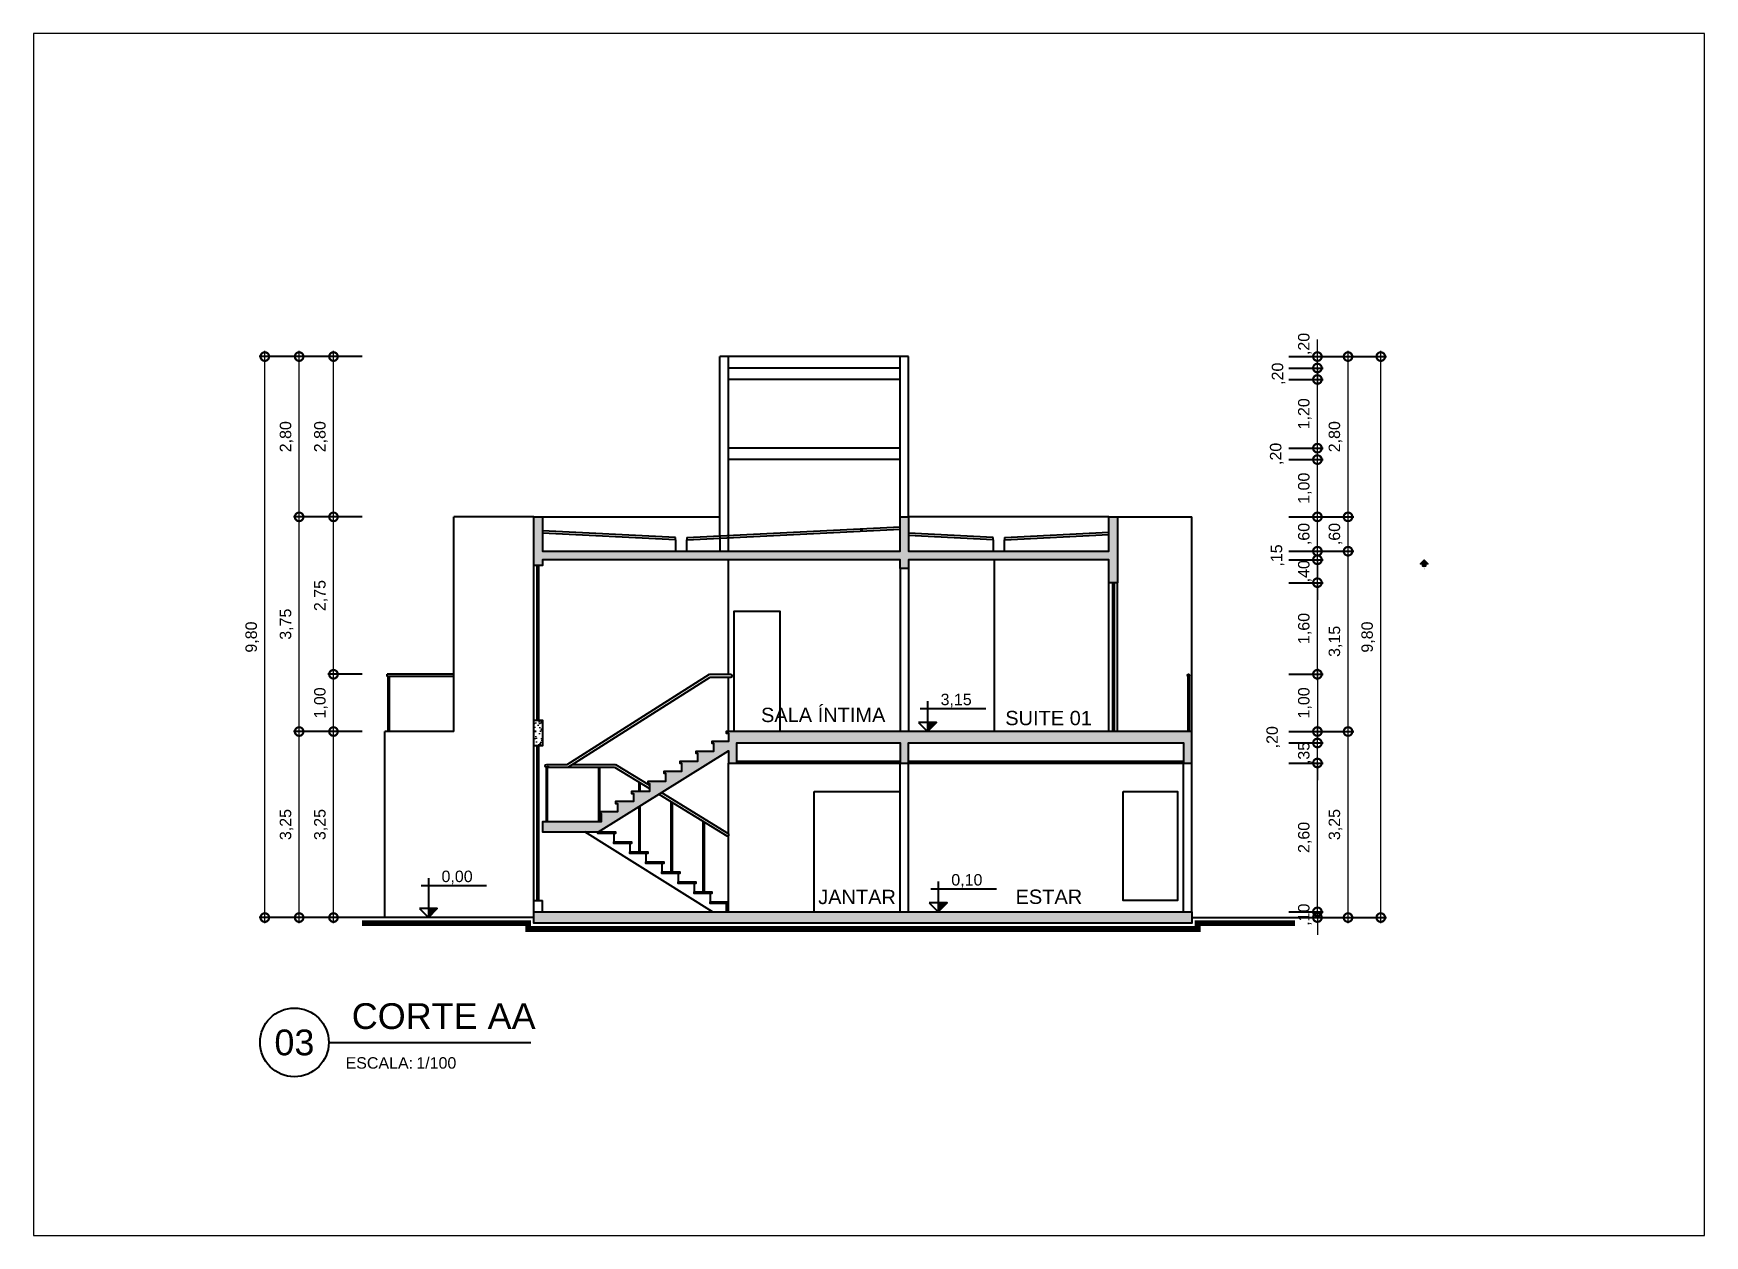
# Paper-space layout 'corteaa' of a CAD drawing. Header units: metres, sheet in millimetres. Extents: x -205 to 87, y 297 to 507.
# The model-space entities are those that its viewports show. They can reach past a viewport. Long polylines and large blocks are cut down to what shows.
import ezdxf
from ezdxf.enums import TextEntityAlignment as Align

# ---------------------------------------------------------------- set-up
doc = ezdxf.new("R2010")
doc.units = ezdxf.units.M
doc.header["$LTSCALE"] = 0.25
doc.linetypes.add('HIDDEN2', pattern=[4.7625, 3.175, -1.5875])
doc.layers.add('0_MRG_AUX', color=7, linetype='Continuous', true_color=0xecbcd1, plot=False)
for name, color, linetype in [('ARQ_ALV CT', 4, 'Continuous'), ('ARQ_ALV VS', 2, 'Continuous'), ('ARQ_CONC CT', 6, 'Continuous'), ('ARQ_DIV', 3, 'Continuous'), ('ARQ_ESQ CT', 2, 'Continuous'), ('ARQ_METAL CT', 2, 'Continuous'), ('ARQ_METAL VS', 1, 'Continuous'), ('ARQ_PROJ INF', 1, 'HIDDEN2'), ('ARQ_TXT 01', 1, 'Continuous'), ('ARQ_VISTA 01', 1, 'Continuous'), ('ARQ_VISTA 03', 3, 'Continuous'), ('SIMB_01', 1, 'Continuous'), ('SIMB_02', 2, 'Continuous'), ('SIMB_PREENCHIMENTO', 253, 'Continuous'), ('SIMB_TXT', 1, 'Continuous')]:
    doc.layers.add(name, color=color, linetype=linetype)
for name, color, linetype, lineweight in [('ARQ_CINZA 02', 251, 'Continuous', 9), ('ARQ_CINZA 03', 252, 'Continuous', 9), ('ARQ_CINZA 04', 253, 'Continuous', 9)]:
    doc.layers.add(name, color=color, linetype=linetype, lineweight=lineweight)
doc.layers.add('ARQ_COTA_AZUL', color=5, linetype='Continuous', lineweight=20, true_color=0x0000ff)
doc.styles.add('Annot_2.5mm', font='arial.ttf', dxfattribs={"height": 2.5})
doc.styles.add('Annot_3.5mm', font='arial.ttf', dxfattribs={"height": 3.5})
doc.styles.add('cota', font='arial.ttf')
doc.styles.add('SIMB', font='arial.ttf')
doc.dimstyles.new('Info 01 - annot', dxfattribs={"dimtxt": 2, "dimasz": 3, "dimexe": 1, "dimexo": 1, "dimgap": 1, "dimtad": 1, "dimzin": 4, "dimtxsty": 'cota', "dimblk": 'DOTSMALL', "dimcen": 2, "dimdle": 1, "dimclrd": 256, "dimclre": 256, "dimclrt": 1, "dimazin": 2, "dimtfac": 0.09, "dimtix": 1, "dimtmove": 2, "dimatfit": 2, "dimfxl": 5, "dimfxlon": 1, "dimtolj": 1, "dimtzin": 4, "dimlwd": -1, "dimarcsym": 1})

psp = doc.layouts.new('corteaa')

msp = doc.modelspace()

# ---------------------------------------------------------------- texts
at = {"layer": 'ARQ_TXT 01', "char_height": 0.25, "width": 2.41083, "attachment_point": 1, "style": 'Annot_2.5mm'}
for s, insert in [('SALA ÍNTIMA', (47373.384, 23427.878)), ('SUITE 01', (47377.652, 23427.824)), ('JANTAR', (47374.383, 23424.698)), ('ESTAR', (47377.832, 23424.702))]:
    msp.add_mtext(s, dxfattribs=dict(at, insert=insert))

# ---------------------------------------------------------------- blocks, each defined once
blk = doc.blocks.new('norte')
at = {"layer": 'SIMB_PREENCHIMENTO'}
blk.add_hatch(color=256, dxfattribs=at).paths.add_polyline_path([(-6.4, -6.4), (-2.2, -6.4), (-2.2, -10.9), (2.2, -10.9), (2.2, -6.4), (6.4, -6.4), (0, 0)])
at = {"layer": 'SIMB_01'}
blk.add_lwpolyline([(-2.2, -6.4), (-6.4, -6.4), (0, 0), (6.4, -6.4), (2.2, -6.4), (2.2, -10.9), (-2.2, -10.9)], close=True, dxfattribs=at)
at = {"layer": 'SIMB_01', "insert": (-1.4, -12.4), "char_height": 3.5, "width": 3.7, "attachment_point": 1, "style": 'Annot_3.5mm'}
blk.add_mtext('N', dxfattribs=at)
blk = doc.blocks.new('*U163')
at = {"layer": 'SIMB_PREENCHIMENTO', "transparency": 33554587}
h = blk.add_hatch(color=256, dxfattribs=at)
h.dxf.hatch_style = 1
h.paths.add_polyline_path([(1.56, 1.56), (0, 1.56), (0, 0)])
at = {"layer": 'SIMB_01'}
for p, q in [((0, 6.88), (0, 0)), ((-1.25, 5.63), (10.18, 5.63))]:
    blk.add_line(p, q, dxfattribs=at)
blk.add_lwpolyline([(-1.56, 1.56), (0, 0), (1.56, 1.56), (-1.56, 1.56)], dxfattribs=at)
at = {"layer": 'SIMB_TXT', "style": 'SIMB'}
blk.add_attdef('00,00', (2.3, 6.2), '', height=2, dxfattribs=at)
blk = doc.blocks.new('*U162')
at = {"layer": 'SIMB_02'}
blk.add_line((6, 0), (41.33, 0), dxfattribs=at)
blk.add_circle((0, 0), 6, dxfattribs=at)
at = {"layer": 'SIMB_TXT', "style": 'SIMB'}
blk.add_text('ESCALA:', height=2, dxfattribs=at).set_placement((8.94, -4.58))
blk.add_attdef('TITULO_DO_DESENHO', text='', height=4.5, dxfattribs=at).set_placement((10.02, 1), align=Align.BOTTOM_LEFT)
blk.add_attdef('NUM', text='', height=4.5, dxfattribs=at).set_placement((0, 0), align=Align.MIDDLE_CENTER)
blk.add_attdef('ESCALA', (21.3, -4.58), '', height=2, dxfattribs=at)
blk = doc.blocks.new('*U161')
at = {"layer": 'SIMB_PREENCHIMENTO', "transparency": 33554587}
h = blk.add_hatch(color=256, dxfattribs=at)
h.dxf.hatch_style = 1
h.paths.add_polyline_path([(1.56, 1.56), (0, 1.56), (0, 0)])
at = {"layer": 'SIMB_01'}
for p, q in [((-1.25, 4.03), (10.18, 4.03)), ((0, 5.28), (0, 0))]:
    blk.add_line(p, q, dxfattribs=at)
blk.add_lwpolyline([(-1.56, 1.56), (0, 0), (1.56, 1.56), (-1.56, 1.56)], dxfattribs=at)
at = {"layer": 'SIMB_TXT', "style": 'SIMB'}
blk.add_attdef('00,00', (2.3, 4.6), '', height=2, dxfattribs=at)
blk = doc.blocks.new('_DotSmall')
at = {"color": 0, "linetype": 'ByBlock', "const_width": 0.5}
blk.add_lwpolyline([(-0.0625, 0, 1), (0.0625, 0, 1)], format="xyb", close=True, dxfattribs=at)
blk = doc.blocks.new('*D164')
at = {"layer": 'ARQ_COTA_AZUL', "lineweight": -2, "transparency": 16777216}
for p, q in [((47383.141, 23427.463), (47383.741, 23427.463)), ((47383.141, 23424.213), (47383.741, 23424.213))]:
    blk.add_line(p, q, dxfattribs=at)
at = {"layer": 'ARQ_COTA_AZUL', "transparency": 16777216}
blk.add_line((47383.641, 23424.113), (47383.641, 23427.563), dxfattribs=at)
at = {"layer": 'ARQ_COTA_AZUL', "transparency": 16777216, "xscale": 0.3, "yscale": 0.3, "zscale": 0.3}
for p, rotation in [((47383.641, 23427.463), 90), ((47383.641, 23424.213), 270)]:
    blk.add_blockref('_DotSmall', p, dxfattribs=dict(at, rotation=rotation))
at = {"layer": 'ARQ_COTA_AZUL', "color": 1, "transparency": 16777216, "insert": (47383.421, 23425.838), "char_height": 0.2, "attachment_point": 5, "rotation": 90, "style": 'cota'}
blk.add_mtext('\\A1;3,25', dxfattribs=at)
blk = doc.blocks.new('*D298')
at = {"layer": 'ARQ_COTA_AZUL', "transparency": 16777216}
blk.add_line((47383.641, 23427.363), (47383.641, 23430.713), dxfattribs=at)
at = {"layer": 'ARQ_COTA_AZUL', "lineweight": -2, "transparency": 16777216}
for p, q in [((47383.141, 23430.613), (47383.741, 23430.613)), ((47383.141, 23427.463), (47383.741, 23427.463))]:
    blk.add_line(p, q, dxfattribs=at)
at = {"layer": 'ARQ_COTA_AZUL', "transparency": 16777216, "xscale": 0.3, "yscale": 0.3, "zscale": 0.3}
for p, rotation in [((47383.641, 23430.613), 90), ((47383.641, 23427.463), 270)]:
    blk.add_blockref('_DotSmall', p, dxfattribs=dict(at, rotation=rotation))
at = {"layer": 'ARQ_COTA_AZUL', "color": 1, "transparency": 16777216, "insert": (47383.421, 23429.038), "char_height": 0.2, "attachment_point": 5, "rotation": 90, "style": 'cota'}
blk.add_mtext('\\A1;3,15', dxfattribs=at)
blk = doc.blocks.new('*D299')
at = {"layer": 'ARQ_COTA_AZUL', "transparency": 16777216}
blk.add_line((47383.641, 23430.513), (47383.641, 23431.313), dxfattribs=at)
at = {"layer": 'ARQ_COTA_AZUL', "lineweight": -2, "transparency": 16777216}
for p, q in [((47383.141, 23431.213), (47383.741, 23431.213)), ((47383.141, 23430.613), (47383.741, 23430.613))]:
    blk.add_line(p, q, dxfattribs=at)
at = {"layer": 'ARQ_COTA_AZUL', "transparency": 16777216, "xscale": 0.3, "yscale": 0.3, "zscale": 0.3}
for p, rotation in [((47383.641, 23431.213), 90), ((47383.641, 23430.613), 270)]:
    blk.add_blockref('_DotSmall', p, dxfattribs=dict(at, rotation=rotation))
at = {"layer": 'ARQ_COTA_AZUL', "color": 1, "transparency": 16777216, "insert": (47383.421, 23430.913), "char_height": 0.2, "attachment_point": 5, "rotation": 90, "style": 'cota'}
blk.add_mtext('\\A1;,60', dxfattribs=at)
blk = doc.blocks.new('*D300')
at = {"layer": 'ARQ_COTA_AZUL', "lineweight": -2, "transparency": 16777216}
for p, q in [((47383.141, 23434.013), (47383.741, 23434.013)), ((47383.141, 23431.213), (47383.741, 23431.213))]:
    blk.add_line(p, q, dxfattribs=at)
at = {"layer": 'ARQ_COTA_AZUL', "transparency": 16777216}
blk.add_line((47383.641, 23431.113), (47383.641, 23434.113), dxfattribs=at)
at = {"layer": 'ARQ_COTA_AZUL', "transparency": 16777216, "xscale": 0.3, "yscale": 0.3, "zscale": 0.3}
for p, rotation in [((47383.641, 23434.013), 90), ((47383.641, 23431.213), 270)]:
    blk.add_blockref('_DotSmall', p, dxfattribs=dict(at, rotation=rotation))
at = {"layer": 'ARQ_COTA_AZUL', "color": 1, "transparency": 16777216, "insert": (47383.421, 23432.613), "char_height": 0.2, "attachment_point": 5, "rotation": 90, "style": 'cota'}
blk.add_mtext('\\A1;2,80', dxfattribs=at)
blk = doc.blocks.new('*D301')
at = {"layer": 'ARQ_COTA_AZUL', "transparency": 16777216}
for p, q in [((47383.106, 23424.313), (47383.106, 23424.613)), ((47383.106, 23424.213), (47383.106, 23424.313)), ((47383.106, 23424.213), (47383.106, 23423.913))]:
    blk.add_line(p, q, dxfattribs=at)
at = {"layer": 'ARQ_COTA_AZUL', "lineweight": -2, "transparency": 16777216}
for p, q in [((47382.606, 23424.313), (47383.206, 23424.313)), ((47382.606, 23424.213), (47383.206, 23424.213))]:
    blk.add_line(p, q, dxfattribs=at)
at = {"layer": 'ARQ_COTA_AZUL', "transparency": 16777216, "xscale": 0.3, "yscale": 0.3, "zscale": 0.3}
for p, rotation in [((47383.106, 23424.313), 270), ((47383.106, 23424.213), 90)]:
    blk.add_blockref('_DotSmall', p, dxfattribs=dict(at, rotation=rotation))
at = {"layer": 'ARQ_COTA_AZUL', "color": 1, "transparency": 16777216, "insert": (47382.886, 23424.263), "char_height": 0.2, "attachment_point": 5, "rotation": 90, "style": 'cota'}
blk.add_mtext('\\A1;,10', dxfattribs=at)
blk = doc.blocks.new('*D302')
at = {"layer": 'ARQ_COTA_AZUL', "lineweight": -2, "transparency": 16777216}
for p, q in [((47382.606, 23426.913), (47383.206, 23426.913)), ((47382.606, 23424.313), (47383.206, 23424.313))]:
    blk.add_line(p, q, dxfattribs=at)
at = {"layer": 'ARQ_COTA_AZUL', "transparency": 16777216}
blk.add_line((47383.106, 23424.213), (47383.106, 23427.013), dxfattribs=at)
at = {"layer": 'ARQ_COTA_AZUL', "transparency": 16777216, "xscale": 0.3, "yscale": 0.3, "zscale": 0.3}
for p, rotation in [((47383.106, 23426.913), 90), ((47383.106, 23424.313), 270)]:
    blk.add_blockref('_DotSmall', p, dxfattribs=dict(at, rotation=rotation))
at = {"layer": 'ARQ_COTA_AZUL', "color": 1, "transparency": 16777216, "insert": (47382.886, 23425.613), "char_height": 0.2, "attachment_point": 5, "rotation": 90, "style": 'cota'}
blk.add_mtext('\\A1;2,60', dxfattribs=at)
blk = doc.blocks.new('*D303')
at = {"layer": 'ARQ_COTA_AZUL', "transparency": 16777216}
for p, q in [((47383.106, 23427.263), (47383.106, 23427.563)), ((47383.106, 23426.913), (47383.106, 23427.263)), ((47383.106, 23426.913), (47383.106, 23426.613))]:
    blk.add_line(p, q, dxfattribs=at)
at = {"layer": 'ARQ_COTA_AZUL', "lineweight": -2, "transparency": 16777216}
for p, q in [((47382.606, 23427.263), (47383.206, 23427.263)), ((47382.606, 23426.913), (47383.206, 23426.913))]:
    blk.add_line(p, q, dxfattribs=at)
at = {"layer": 'ARQ_COTA_AZUL', "transparency": 16777216, "xscale": 0.3, "yscale": 0.3, "zscale": 0.3}
for p, rotation in [((47383.106, 23427.263), 270), ((47383.106, 23426.913), 90)]:
    blk.add_blockref('_DotSmall', p, dxfattribs=dict(at, rotation=rotation))
at = {"layer": 'ARQ_COTA_AZUL', "color": 1, "transparency": 16777216, "insert": (47382.886, 23427.088), "char_height": 0.2, "attachment_point": 5, "rotation": 90, "style": 'cota'}
blk.add_mtext('\\A1;,35', dxfattribs=at)
blk = doc.blocks.new('*D304')
at = {"layer": 'ARQ_COTA_AZUL', "lineweight": -2, "transparency": 16777216}
for p, q in [((47382.606, 23427.463), (47383.206, 23427.463)), ((47382.606, 23427.263), (47383.206, 23427.263))]:
    blk.add_line(p, q, dxfattribs=at)
at = {"layer": 'ARQ_COTA_AZUL', "transparency": 16777216}
blk.add_line((47383.106, 23427.163), (47383.106, 23427.563), dxfattribs=at)
at = {"layer": 'ARQ_COTA_AZUL', "transparency": 16777216, "xscale": 0.3, "yscale": 0.3, "zscale": 0.3}
for p, rotation in [((47383.106, 23427.463), 90), ((47383.106, 23427.263), 270)]:
    blk.add_blockref('_DotSmall', p, dxfattribs=dict(at, rotation=rotation))
at = {"layer": 'ARQ_COTA_AZUL', "color": 1, "transparency": 16777216, "insert": (47382.333, 23427.363), "char_height": 0.2, "attachment_point": 5, "rotation": 90, "style": 'cota'}
blk.add_mtext('\\A1;,20', dxfattribs=at)
blk = doc.blocks.new('*D305')
at = {"layer": 'ARQ_COTA_AZUL', "transparency": 16777216}
blk.add_line((47383.106, 23428.363), (47383.106, 23430.163), dxfattribs=at)
at = {"layer": 'ARQ_COTA_AZUL', "lineweight": -2, "transparency": 16777216}
for p, q in [((47382.606, 23430.063), (47383.206, 23430.063)), ((47382.606, 23428.463), (47383.206, 23428.463))]:
    blk.add_line(p, q, dxfattribs=at)
at = {"layer": 'ARQ_COTA_AZUL', "transparency": 16777216, "xscale": 0.3, "yscale": 0.3, "zscale": 0.3}
for p, rotation in [((47383.106, 23430.063), 90), ((47383.106, 23428.463), 270)]:
    blk.add_blockref('_DotSmall', p, dxfattribs=dict(at, rotation=rotation))
at = {"layer": 'ARQ_COTA_AZUL', "color": 1, "transparency": 16777216, "insert": (47382.886, 23429.263), "char_height": 0.2, "attachment_point": 5, "rotation": 90, "style": 'cota'}
blk.add_mtext('\\A1;1,60', dxfattribs=at)
blk = doc.blocks.new('*D306')
at = {"layer": 'ARQ_COTA_AZUL', "transparency": 16777216}
for p, q in [((47383.106, 23430.463), (47383.106, 23430.763)), ((47383.106, 23430.063), (47383.106, 23430.463)), ((47383.106, 23430.063), (47383.106, 23429.763))]:
    blk.add_line(p, q, dxfattribs=at)
at = {"layer": 'ARQ_COTA_AZUL', "lineweight": -2, "transparency": 16777216}
for p, q in [((47382.606, 23430.463), (47383.206, 23430.463)), ((47382.606, 23430.063), (47383.206, 23430.063))]:
    blk.add_line(p, q, dxfattribs=at)
at = {"layer": 'ARQ_COTA_AZUL', "transparency": 16777216, "xscale": 0.3, "yscale": 0.3, "zscale": 0.3}
for p, rotation in [((47383.106, 23430.463), 270), ((47383.106, 23430.063), 90)]:
    blk.add_blockref('_DotSmall', p, dxfattribs=dict(at, rotation=rotation))
at = {"layer": 'ARQ_COTA_AZUL', "color": 1, "transparency": 16777216, "insert": (47382.886, 23430.263), "char_height": 0.2, "attachment_point": 5, "rotation": 90, "style": 'cota'}
blk.add_mtext('\\A1;,40', dxfattribs=at)
blk = doc.blocks.new('*D307')
at = {"layer": 'ARQ_COTA_AZUL', "transparency": 16777216}
for p, q in [((47383.106, 23430.613), (47383.106, 23430.913)), ((47383.106, 23430.463), (47383.106, 23430.613)), ((47383.106, 23430.463), (47383.106, 23430.163))]:
    blk.add_line(p, q, dxfattribs=at)
at = {"layer": 'ARQ_COTA_AZUL', "lineweight": -2, "transparency": 16777216}
for p, q in [((47382.606, 23430.613), (47383.206, 23430.613)), ((47382.606, 23430.463), (47383.206, 23430.463))]:
    blk.add_line(p, q, dxfattribs=at)
at = {"layer": 'ARQ_COTA_AZUL', "transparency": 16777216, "xscale": 0.3, "yscale": 0.3, "zscale": 0.3}
for p, rotation in [((47383.106, 23430.613), 270), ((47383.106, 23430.463), 90)]:
    blk.add_blockref('_DotSmall', p, dxfattribs=dict(at, rotation=rotation))
at = {"layer": 'ARQ_COTA_AZUL', "color": 1, "transparency": 16777216, "insert": (47382.409, 23430.538), "char_height": 0.2, "attachment_point": 5, "rotation": 90, "style": 'cota'}
blk.add_mtext('\\A1;,15', dxfattribs=at)
blk = doc.blocks.new('*D308')
at = {"layer": 'ARQ_COTA_AZUL', "transparency": 16777216}
blk.add_line((47383.106, 23430.513), (47383.106, 23431.313), dxfattribs=at)
at = {"layer": 'ARQ_COTA_AZUL', "lineweight": -2, "transparency": 16777216}
for p, q in [((47382.606, 23431.213), (47383.206, 23431.213)), ((47382.606, 23430.613), (47383.206, 23430.613))]:
    blk.add_line(p, q, dxfattribs=at)
at = {"layer": 'ARQ_COTA_AZUL', "transparency": 16777216, "xscale": 0.3, "yscale": 0.3, "zscale": 0.3}
for p, rotation in [((47383.106, 23431.213), 90), ((47383.106, 23430.613), 270)]:
    blk.add_blockref('_DotSmall', p, dxfattribs=dict(at, rotation=rotation))
at = {"layer": 'ARQ_COTA_AZUL', "color": 1, "transparency": 16777216, "insert": (47382.886, 23430.913), "char_height": 0.2, "attachment_point": 5, "rotation": 90, "style": 'cota'}
blk.add_mtext('\\A1;,60', dxfattribs=at)
blk = doc.blocks.new('*D309')
at = {"layer": 'ARQ_COTA_AZUL', "lineweight": -2, "transparency": 16777216}
for p, q in [((47382.606, 23432.213), (47383.206, 23432.213)), ((47382.606, 23431.213), (47383.206, 23431.213))]:
    blk.add_line(p, q, dxfattribs=at)
at = {"layer": 'ARQ_COTA_AZUL', "transparency": 16777216}
blk.add_line((47383.106, 23431.113), (47383.106, 23432.313), dxfattribs=at)
at = {"layer": 'ARQ_COTA_AZUL', "transparency": 16777216, "xscale": 0.3, "yscale": 0.3, "zscale": 0.3}
for p, rotation in [((47383.106, 23432.213), 90), ((47383.106, 23431.213), 270)]:
    blk.add_blockref('_DotSmall', p, dxfattribs=dict(at, rotation=rotation))
at = {"layer": 'ARQ_COTA_AZUL', "color": 1, "transparency": 16777216, "insert": (47382.886, 23431.713), "char_height": 0.2, "attachment_point": 5, "rotation": 90, "style": 'cota'}
blk.add_mtext('\\A1;1,00', dxfattribs=at)
blk = doc.blocks.new('*D310')
at = {"layer": 'ARQ_COTA_AZUL', "transparency": 16777216}
blk.add_line((47383.106, 23432.113), (47383.106, 23432.513), dxfattribs=at)
at = {"layer": 'ARQ_COTA_AZUL', "lineweight": -2, "transparency": 16777216}
for p, q in [((47382.606, 23432.413), (47383.206, 23432.413)), ((47382.606, 23432.213), (47383.206, 23432.213))]:
    blk.add_line(p, q, dxfattribs=at)
at = {"layer": 'ARQ_COTA_AZUL', "transparency": 16777216, "xscale": 0.3, "yscale": 0.3, "zscale": 0.3}
for p, rotation in [((47383.106, 23432.413), 90), ((47383.106, 23432.213), 270)]:
    blk.add_blockref('_DotSmall', p, dxfattribs=dict(at, rotation=rotation))
at = {"layer": 'ARQ_COTA_AZUL', "color": 1, "transparency": 16777216, "insert": (47382.395, 23432.313), "char_height": 0.2, "attachment_point": 5, "rotation": 90, "style": 'cota'}
blk.add_mtext('\\A1;,20', dxfattribs=at)
blk = doc.blocks.new('*D311')
at = {"layer": 'ARQ_COTA_AZUL', "lineweight": -2, "transparency": 16777216}
for p, q in [((47382.606, 23433.613), (47383.206, 23433.613)), ((47382.606, 23432.413), (47383.206, 23432.413))]:
    blk.add_line(p, q, dxfattribs=at)
at = {"layer": 'ARQ_COTA_AZUL', "transparency": 16777216}
blk.add_line((47383.106, 23432.313), (47383.106, 23433.713), dxfattribs=at)
at = {"layer": 'ARQ_COTA_AZUL', "transparency": 16777216, "xscale": 0.3, "yscale": 0.3, "zscale": 0.3}
for p, rotation in [((47383.106, 23433.613), 90), ((47383.106, 23432.413), 270)]:
    blk.add_blockref('_DotSmall', p, dxfattribs=dict(at, rotation=rotation))
at = {"layer": 'ARQ_COTA_AZUL', "color": 1, "transparency": 16777216, "insert": (47382.886, 23433.013), "char_height": 0.2, "attachment_point": 5, "rotation": 90, "style": 'cota'}
blk.add_mtext('\\A1;1,20', dxfattribs=at)
blk = doc.blocks.new('*D312')
at = {"layer": 'ARQ_COTA_AZUL', "transparency": 16777216}
blk.add_line((47383.106, 23433.513), (47383.106, 23433.913), dxfattribs=at)
at = {"layer": 'ARQ_COTA_AZUL', "lineweight": -2, "transparency": 16777216}
for p, q in [((47382.606, 23433.813), (47383.206, 23433.813)), ((47382.606, 23433.613), (47383.206, 23433.613))]:
    blk.add_line(p, q, dxfattribs=at)
at = {"layer": 'ARQ_COTA_AZUL', "transparency": 16777216, "xscale": 0.3, "yscale": 0.3, "zscale": 0.3}
for p, rotation in [((47383.106, 23433.813), 90), ((47383.106, 23433.613), 270)]:
    blk.add_blockref('_DotSmall', p, dxfattribs=dict(at, rotation=rotation))
at = {"layer": 'ARQ_COTA_AZUL', "color": 1, "transparency": 16777216, "insert": (47382.427, 23433.713), "char_height": 0.2, "attachment_point": 5, "rotation": 90, "style": 'cota'}
blk.add_mtext('\\A1;,20', dxfattribs=at)
blk = doc.blocks.new('*D313')
at = {"layer": 'ARQ_COTA_AZUL', "transparency": 16777216}
for p, q in [((47383.106, 23434.013), (47383.106, 23434.313)), ((47383.106, 23433.813), (47383.106, 23434.013)), ((47383.106, 23433.813), (47383.106, 23433.513))]:
    blk.add_line(p, q, dxfattribs=at)
at = {"layer": 'ARQ_COTA_AZUL', "lineweight": -2, "transparency": 16777216}
for p, q in [((47382.606, 23434.013), (47383.206, 23434.013)), ((47382.606, 23433.813), (47383.206, 23433.813))]:
    blk.add_line(p, q, dxfattribs=at)
at = {"layer": 'ARQ_COTA_AZUL', "transparency": 16777216, "xscale": 0.3, "yscale": 0.3, "zscale": 0.3}
for p, rotation in [((47383.106, 23434.013), 270), ((47383.106, 23433.813), 90)]:
    blk.add_blockref('_DotSmall', p, dxfattribs=dict(at, rotation=rotation))
at = {"layer": 'ARQ_COTA_AZUL', "color": 1, "transparency": 16777216, "insert": (47382.886, 23434.233), "char_height": 0.2, "attachment_point": 5, "rotation": 90, "style": 'cota'}
blk.add_mtext('\\A1;,20', dxfattribs=at)
blk = doc.blocks.new('*D314')
at = {"layer": 'ARQ_COTA_AZUL', "lineweight": -2, "transparency": 16777216}
for p, q in [((47366.414, 23427.463), (47365.814, 23427.463)), ((47366.414, 23424.213), (47365.814, 23424.213))]:
    blk.add_line(p, q, dxfattribs=at)
at = {"layer": 'ARQ_COTA_AZUL', "transparency": 16777216}
blk.add_line((47365.914, 23424.113), (47365.914, 23427.563), dxfattribs=at)
at = {"layer": 'ARQ_COTA_AZUL', "transparency": 16777216, "xscale": 0.3, "yscale": 0.3, "zscale": 0.3}
for p, rotation in [((47365.914, 23427.463), 90), ((47365.914, 23424.213), 270)]:
    blk.add_blockref('_DotSmall', p, dxfattribs=dict(at, rotation=rotation))
at = {"layer": 'ARQ_COTA_AZUL', "color": 1, "transparency": 16777216, "insert": (47365.694, 23425.838), "char_height": 0.2, "attachment_point": 5, "rotation": 90, "style": 'cota'}
blk.add_mtext('\\A1;3,25', dxfattribs=at)
blk = doc.blocks.new('*D315')
at = {"layer": 'ARQ_COTA_AZUL', "lineweight": -2, "transparency": 16777216}
for p, q in [((47366.414, 23428.463), (47365.814, 23428.463)), ((47366.414, 23427.463), (47365.814, 23427.463))]:
    blk.add_line(p, q, dxfattribs=at)
at = {"layer": 'ARQ_COTA_AZUL', "transparency": 16777216}
blk.add_line((47365.914, 23427.363), (47365.914, 23428.563), dxfattribs=at)
at = {"layer": 'ARQ_COTA_AZUL', "transparency": 16777216, "xscale": 0.3, "yscale": 0.3, "zscale": 0.3}
for p, rotation in [((47365.914, 23428.463), 90), ((47365.914, 23427.463), 270)]:
    blk.add_blockref('_DotSmall', p, dxfattribs=dict(at, rotation=rotation))
at = {"layer": 'ARQ_COTA_AZUL', "color": 1, "transparency": 16777216, "insert": (47365.694, 23427.963), "char_height": 0.2, "attachment_point": 5, "rotation": 90, "style": 'cota'}
blk.add_mtext('\\A1;1,00', dxfattribs=at)
blk = doc.blocks.new('*D316')
at = {"layer": 'ARQ_COTA_AZUL', "transparency": 16777216}
blk.add_line((47365.914, 23428.363), (47365.914, 23431.313), dxfattribs=at)
at = {"layer": 'ARQ_COTA_AZUL', "lineweight": -2, "transparency": 16777216}
for p, q in [((47366.414, 23431.213), (47365.814, 23431.213)), ((47366.414, 23428.463), (47365.814, 23428.463))]:
    blk.add_line(p, q, dxfattribs=at)
at = {"layer": 'ARQ_COTA_AZUL', "transparency": 16777216, "xscale": 0.3, "yscale": 0.3, "zscale": 0.3}
for p, rotation in [((47365.914, 23431.213), 90), ((47365.914, 23428.463), 270)]:
    blk.add_blockref('_DotSmall', p, dxfattribs=dict(at, rotation=rotation))
at = {"layer": 'ARQ_COTA_AZUL', "color": 1, "transparency": 16777216, "insert": (47365.694, 23429.838), "char_height": 0.2, "attachment_point": 5, "rotation": 90, "style": 'cota'}
blk.add_mtext('\\A1;2,75', dxfattribs=at)
blk = doc.blocks.new('*D317')
at = {"layer": 'ARQ_COTA_AZUL', "lineweight": -2, "transparency": 16777216}
for p, q in [((47366.414, 23434.013), (47365.814, 23434.013)), ((47366.414, 23431.213), (47365.814, 23431.213))]:
    blk.add_line(p, q, dxfattribs=at)
at = {"layer": 'ARQ_COTA_AZUL', "transparency": 16777216}
blk.add_line((47365.914, 23431.113), (47365.914, 23434.113), dxfattribs=at)
at = {"layer": 'ARQ_COTA_AZUL', "transparency": 16777216, "xscale": 0.3, "yscale": 0.3, "zscale": 0.3}
for p, rotation in [((47365.914, 23434.013), 90), ((47365.914, 23431.213), 270)]:
    blk.add_blockref('_DotSmall', p, dxfattribs=dict(at, rotation=rotation))
at = {"layer": 'ARQ_COTA_AZUL', "color": 1, "transparency": 16777216, "insert": (47365.694, 23432.613), "char_height": 0.2, "attachment_point": 5, "rotation": 90, "style": 'cota'}
blk.add_mtext('\\A1;2,80', dxfattribs=at)
blk = doc.blocks.new('*D318')
at = {"layer": 'ARQ_COTA_AZUL', "lineweight": -2, "transparency": 16777216}
for p, q in [((47382.606, 23428.463), (47383.206, 23428.463)), ((47382.606, 23427.463), (47383.206, 23427.463))]:
    blk.add_line(p, q, dxfattribs=at)
at = {"layer": 'ARQ_COTA_AZUL', "transparency": 16777216}
blk.add_line((47383.106, 23428.563), (47383.106, 23427.363), dxfattribs=at)
at = {"layer": 'ARQ_COTA_AZUL', "transparency": 16777216, "xscale": 0.3, "yscale": 0.3, "zscale": 0.3}
for p, rotation in [((47383.106, 23428.463), 90), ((47383.106, 23427.463), 270)]:
    blk.add_blockref('_DotSmall', p, dxfattribs=dict(at, rotation=rotation))
at = {"layer": 'ARQ_COTA_AZUL', "color": 1, "transparency": 16777216, "insert": (47382.886, 23427.963), "char_height": 0.2, "attachment_point": 5, "rotation": 90, "style": 'cota'}
blk.add_mtext('\\A1;1,00', dxfattribs=at)
blk = doc.blocks.new('*D319')
at = {"layer": 'ARQ_COTA_AZUL', "lineweight": -2, "transparency": 16777216}
for p, q in [((47383.713, 23434.013), (47384.313, 23434.013)), ((47383.713, 23424.213), (47384.313, 23424.213))]:
    blk.add_line(p, q, dxfattribs=at)
at = {"layer": 'ARQ_COTA_AZUL', "transparency": 16777216}
blk.add_line((47384.213, 23424.113), (47384.213, 23434.113), dxfattribs=at)
at = {"layer": 'ARQ_COTA_AZUL', "transparency": 16777216, "xscale": 0.3, "yscale": 0.3, "zscale": 0.3}
for p, rotation in [((47384.213, 23434.013), 90), ((47384.213, 23424.213), 270)]:
    blk.add_blockref('_DotSmall', p, dxfattribs=dict(at, rotation=rotation))
at = {"layer": 'ARQ_COTA_AZUL', "color": 1, "transparency": 16777216, "insert": (47383.993, 23429.113), "char_height": 0.2, "attachment_point": 5, "rotation": 90, "style": 'cota'}
blk.add_mtext('\\A1;9,80', dxfattribs=at)
blk = doc.blocks.new('*D320')
at = {"layer": 'ARQ_COTA_AZUL', "lineweight": -2, "transparency": 16777216}
for p, q in [((47365.814, 23427.463), (47365.214, 23427.463)), ((47365.814, 23424.213), (47365.214, 23424.213))]:
    blk.add_line(p, q, dxfattribs=at)
at = {"layer": 'ARQ_COTA_AZUL', "transparency": 16777216}
blk.add_line((47365.314, 23424.113), (47365.314, 23427.563), dxfattribs=at)
at = {"layer": 'ARQ_COTA_AZUL', "transparency": 16777216, "xscale": 0.3, "yscale": 0.3, "zscale": 0.3}
for p, rotation in [((47365.314, 23427.463), 90), ((47365.314, 23424.213), 270)]:
    blk.add_blockref('_DotSmall', p, dxfattribs=dict(at, rotation=rotation))
at = {"layer": 'ARQ_COTA_AZUL', "color": 1, "transparency": 16777216, "insert": (47365.094, 23425.838), "char_height": 0.2, "attachment_point": 5, "rotation": 90, "style": 'cota'}
blk.add_mtext('\\A1;3,25', dxfattribs=at)
blk = doc.blocks.new('*D321')
at = {"layer": 'ARQ_COTA_AZUL', "transparency": 16777216}
blk.add_line((47365.314, 23427.363), (47365.314, 23431.313), dxfattribs=at)
at = {"layer": 'ARQ_COTA_AZUL', "lineweight": -2, "transparency": 16777216}
for p, q in [((47365.814, 23431.213), (47365.214, 23431.213)), ((47365.814, 23427.463), (47365.214, 23427.463))]:
    blk.add_line(p, q, dxfattribs=at)
at = {"layer": 'ARQ_COTA_AZUL', "transparency": 16777216, "xscale": 0.3, "yscale": 0.3, "zscale": 0.3}
for p, rotation in [((47365.314, 23431.213), 90), ((47365.314, 23427.463), 270)]:
    blk.add_blockref('_DotSmall', p, dxfattribs=dict(at, rotation=rotation))
at = {"layer": 'ARQ_COTA_AZUL', "color": 1, "transparency": 16777216, "insert": (47365.094, 23429.338), "char_height": 0.2, "attachment_point": 5, "rotation": 90, "style": 'cota'}
blk.add_mtext('\\A1;3,75', dxfattribs=at)
blk = doc.blocks.new('*D322')
at = {"layer": 'ARQ_COTA_AZUL', "lineweight": -2, "transparency": 16777216}
for p, q in [((47365.814, 23434.013), (47365.214, 23434.013)), ((47365.814, 23431.213), (47365.214, 23431.213))]:
    blk.add_line(p, q, dxfattribs=at)
at = {"layer": 'ARQ_COTA_AZUL', "transparency": 16777216}
blk.add_line((47365.314, 23431.113), (47365.314, 23434.113), dxfattribs=at)
at = {"layer": 'ARQ_COTA_AZUL', "transparency": 16777216, "xscale": 0.3, "yscale": 0.3, "zscale": 0.3}
for p, rotation in [((47365.314, 23434.013), 90), ((47365.314, 23431.213), 270)]:
    blk.add_blockref('_DotSmall', p, dxfattribs=dict(at, rotation=rotation))
at = {"layer": 'ARQ_COTA_AZUL', "color": 1, "transparency": 16777216, "insert": (47365.094, 23432.613), "char_height": 0.2, "attachment_point": 5, "rotation": 90, "style": 'cota'}
blk.add_mtext('\\A1;2,80', dxfattribs=at)
blk = doc.blocks.new('*D323')
at = {"layer": 'ARQ_COTA_AZUL', "lineweight": -2, "transparency": 16777216}
for p, q in [((47365.214, 23434.013), (47364.614, 23434.013)), ((47365.214, 23424.213), (47364.614, 23424.213))]:
    blk.add_line(p, q, dxfattribs=at)
at = {"layer": 'ARQ_COTA_AZUL', "transparency": 16777216}
blk.add_line((47364.714, 23424.113), (47364.714, 23434.113), dxfattribs=at)
at = {"layer": 'ARQ_COTA_AZUL', "transparency": 16777216, "xscale": 0.3, "yscale": 0.3, "zscale": 0.3}
for p, rotation in [((47364.714, 23434.013), 90), ((47364.714, 23424.213), 270)]:
    blk.add_blockref('_DotSmall', p, dxfattribs=dict(at, rotation=rotation))
at = {"layer": 'ARQ_COTA_AZUL', "color": 1, "transparency": 16777216, "insert": (47364.494, 23429.113), "char_height": 0.2, "attachment_point": 5, "rotation": 90, "style": 'cota'}
blk.add_mtext('\\A1;9,80', dxfattribs=at)

# ---------------------------------------------------------------- dimensions: what is measured, and where the dimension line sits
at = {"layer": 'ARQ_COTA_AZUL'}
for base, p1, p2, picture, middle in [((47383.106, 23434.013), (47375.814, 23433.813), (47375.964, 23434.013), '*D313', (47382.886, 23434.233)), ((47383.106, 23433.813), (47375.814, 23433.613), (47375.814, 23433.813), '*D312', (47382.427, 23433.713)), ((47383.106, 23432.413), (47375.814, 23432.213), (47375.814, 23432.413), '*D310', (47382.395, 23432.313)), ((47383.106, 23430.613), (47379.464, 23430.463), (47379.464, 23430.613), '*D307', (47382.409, 23430.538)), ((47383.106, 23427.463), (47380.764, 23427.263), (47380.914, 23427.463), '*D304', (47382.333, 23427.363))]:
    dim = msp.add_linear_dim(base=base, p1=p1, p2=p2, angle=90, dimstyle='Info 01 - annot', dxfattribs=at)
    dim.commit()
    dim.dimension.update_dxf_attribs({"geometry": picture, "text_midpoint": middle, "dimtype": 160})
for base, p1, p2, picture, middle in [((47364.714, 23434.013), (47367.492, 23424.213), (47373.342, 23434.013), '*D323', (47364.494, 23429.113)), ((47365.314, 23434.013), (47368.676, 23431.213), (47373.326, 23434.013), '*D322', (47365.094, 23432.613)), ((47365.914, 23434.013), (47368.676, 23431.213), (47373.326, 23434.013), '*D317', (47365.694, 23432.613)), ((47384.213, 23434.013), (47382.606, 23424.213), (47375.964, 23434.013), '*D319', (47383.993, 23429.113)), ((47383.641, 23434.013), (47381.968, 23431.213), (47377.018, 23434.013), '*D300', (47383.421, 23432.613)), ((47383.106, 23433.613), (47375.814, 23432.413), (47375.814, 23433.613), '*D311', (47382.886, 23433.013)), ((47383.106, 23432.213), (47379.614, 23431.213), (47375.814, 23432.213), '*D309', (47382.886, 23431.713)), ((47365.314, 23431.213), (47367.476, 23427.463), (47368.676, 23431.213), '*D321', (47365.094, 23429.338)), ((47365.914, 23431.213), (47367.516, 23428.463), (47368.676, 23431.213), '*D316', (47365.694, 23429.838)), ((47383.106, 23431.213), (47379.464, 23430.613), (47379.614, 23431.213), '*D308', (47382.886, 23430.913)), ((47383.641, 23431.213), (47380.518, 23430.613), (47381.968, 23431.213), '*D299', (47383.421, 23430.913)), ((47383.106, 23430.463), (47379.614, 23430.063), (47379.464, 23430.463), '*D306', (47382.886, 23430.263)), ((47383.641, 23430.613), (47381.968, 23427.463), (47380.518, 23430.613), '*D298', (47383.421, 23429.038)), ((47383.106, 23430.063), (47380.854, 23428.463), (47379.614, 23430.063), '*D305', (47382.886, 23429.263)), ((47365.914, 23428.463), (47367.476, 23427.463), (47367.516, 23428.463), '*D315', (47365.694, 23427.963)), ((47383.106, 23427.463), (47380.854, 23428.463), (47380.914, 23427.463), '*D318', (47382.886, 23427.963)), ((47365.314, 23427.463), (47367.476, 23424.213), (47367.476, 23427.463), '*D320', (47365.094, 23425.838)), ((47365.914, 23427.463), (47367.476, 23424.213), (47367.476, 23427.463), '*D314', (47365.694, 23425.838)), ((47383.106, 23427.263), (47380.914, 23426.913), (47380.764, 23427.263), '*D303', (47382.886, 23427.088)), ((47383.641, 23427.463), (47381.968, 23424.213), (47381.968, 23427.463), '*D164', (47383.421, 23425.838)), ((47383.106, 23426.913), (47380.914, 23424.313), (47380.914, 23426.913), '*D302', (47382.886, 23425.613)), ((47383.106, 23424.313), (47380.914, 23424.213), (47380.914, 23424.313), '*D301', (47382.886, 23424.263))]:
    dim = msp.add_linear_dim(base=base, p1=p1, p2=p2, angle=90, dimstyle='Info 01 - annot', dxfattribs=at)
    dim.commit()
    dim.dimension.update_dxf_attribs({"geometry": picture, "text_midpoint": middle})

# ---------------------------------------------------------------- hatches: boundary and pattern name
at = {"layer": 'ARQ_CINZA 03'}
h = msp.add_hatch(dxfattribs=at)
h.set_pattern_fill('AR-CONC', color=256, scale=0.001, angle=90, style=0)
h.set_pattern_definition([(140, (47369.56406, 23430.46339), (0.015939, 0.1821847), [0.01905, -0.20955]), (85, (47369.56406, 23430.4634), (-0.191057, -0.0352434), [0.01524, -0.1676406]), (190.4514, (47369.5654, 23430.47857), (-0.1751178, 0.1469412), [0.01619, -0.1780902]), (136.1842, (47369.51326, 23430.4634), (0.0420423, 0.271079), [0.028575, -0.314325]), (186.6356, (47369.51677, 23430.48598), (-0.247426, 0.237404), [0.024285, -0.2671356]), (81.184, (47369.51326, 23430.4634), (-0.247426, 0.237404), [0.02286, -0.25146]), (111, (47369.52596, 23430.48879), (0.1022652, 0.1516144), [0.01905, -0.20955]), (56, (47369.52596, 23430.4888), (-0.184188, 0.061802), [0.01524, -0.16764]), (161.4514, (47369.53449, 23430.50143), (-0.0819228, 0.2134164), [0.01619, -0.17809]), (127.5, (47369.564064, 23430.46339), (-0.08455504, 0.0030886), [0, -0.165608, 0, -0.17018, 0, -0.168275]), (97.5, (47369.56406, 23430.46339), (-0.1001806, 0.0668197), [0, -0.097028, 0, -0.161798, 0, -0.064135]), (57.5, (47369.564064, 23430.40675), (0.00572874, 0.1355906), [0, -0.0635, 0, -0.19812, 0, -0.26289]), (47.5, (47369.56406, 23430.38135), (-0.0254265, 0.1481292), [0, -0.08255, 0, -0.131572, 0, -0.18669])])
h.paths.add_polyline_path([(47379.614, 23431.213), (47379.464, 23431.213), (47379.464, 23430.613), (47375.964, 23430.613), (47375.964, 23431.213), (47375.814, 23431.213), (47375.814, 23430.613), (47369.564, 23430.613), (47369.564, 23431.213), (47369.414, 23431.213), (47369.414, 23430.363), (47369.564, 23430.363), (47369.564, 23430.463), (47375.814, 23430.463), (47375.814, 23430.313), (47375.964, 23430.313), (47375.964, 23430.463), (47379.464, 23430.463), (47379.464, 23430.063), (47379.614, 23430.063)])
h = msp.add_hatch(dxfattribs=at)
h.set_pattern_fill('AR-CONC', color=256, scale=0.001, angle=90, style=0)
h.set_pattern_definition([(140, (47369.56406, 23427.21339), (0.01594, 0.182185), [0.01905, -0.20955]), (85, (47369.56406, 23427.2134), (-0.19106, -0.03524), [0.01524, -0.16764]), (190.45, (47369.5654, 23427.22857), (-0.17512, 0.14694), [0.01619, -0.17809]), (136.184, (47369.51326, 23427.2134), (0.04204, 0.27108), [0.028575, -0.314325]), (186.636, (47369.51677, 23427.23598), (-0.24743, 0.2374), [0.02429, -0.26714]), (81.184, (47369.51326, 23427.2134), (-0.24743, 0.2374), [0.02286, -0.25146]), (111, (47369.52596, 23427.23879), (0.102265, 0.151614), [0.01905, -0.20955]), (56, (47369.52596, 23427.2388), (-0.18419, 0.0618), [0.01524, -0.16764]), (161.45, (47369.53449, 23427.25143), (-0.08192, 0.21342), [0.01619, -0.17809]), (127.5, (47369.564064, 23427.21339), (-0.084555, 0.003089), [0, -0.165608, 0, -0.17018, 0, -0.168275]), (97.5, (47369.56406, 23427.21339), (-0.10018, 0.06682), [0, -0.097028, 0, -0.161798, 0, -0.064135]), (57.5, (47369.564064, 23427.15675), (0.005729, 0.135591), [0, -0.0635, 0, -0.19812, 0, -0.26289]), (47.5, (47369.56406, 23427.13135), (-0.025426, 0.14813), [0, -0.08255, 0, -0.131572, 0, -0.18669])])
h.paths.add_polyline_path([(47369.414, 23427.663), (47369.564, 23427.663), (47369.564, 23427.213), (47369.414, 23427.213)])
h = msp.add_hatch(dxfattribs=at)
h.set_pattern_fill('AR-CONC', color=256, scale=0.001, angle=90, style=0)
h.set_pattern_definition([(140, (47373.03074, 23427.26339), (0.015939, 0.1821847), [0.01905, -0.20955]), (85, (47373.03074, 23427.2634), (-0.191057, -0.0352434), [0.01524, -0.1676406]), (190.4514, (47373.03207, 23427.27857), (-0.1751178, 0.1469412), [0.01619, -0.1780902]), (136.1842, (47372.97994, 23427.2634), (0.0420423, 0.271079), [0.028575, -0.314325]), (186.6356, (47372.98345, 23427.28598), (-0.247426, 0.237404), [0.024285, -0.267136]), (81.184, (47372.97994, 23427.2634), (-0.247426, 0.237404), [0.02286, -0.25146]), (111, (47372.99264, 23427.28879), (0.1022652, 0.1516144), [0.01905, -0.20955]), (56, (47372.99264, 23427.2888), (-0.184188, 0.061802), [0.01524, -0.16764]), (161.4514, (47373.00117, 23427.30143), (-0.0819228, 0.2134164), [0.01619, -0.17809]), (127.5, (47373.030744, 23427.26339), (-0.08455504, 0.0030886), [0, -0.165608, 0, -0.17018, 0, -0.168275]), (97.5, (47373.03074, 23427.26339), (-0.1001806, 0.0668197), [0, -0.097028, 0, -0.161798, 0, -0.064135]), (57.5, (47373.030744, 23427.20675), (0.00572874, 0.1355906), [0, -0.0635, 0, -0.19812, 0, -0.26289]), (47.5, (47373.03074, 23427.18135), (-0.0254265, 0.1481292), [0, -0.08255, 0, -0.131572, 0, -0.18669])])
h.paths.add_polyline_path([(47372.814, 23426.913), (47372.964, 23426.913), (47372.964, 23427.263), (47375.814, 23427.263), (47375.814, 23426.913), (47375.964, 23426.913), (47375.964, 23427.263), (47380.764, 23427.263), (47380.764, 23426.913), (47380.914, 23426.913), (47380.914, 23427.263), (47380.914, 23427.463), (47372.774, 23427.463), (47372.774, 23427.433), (47372.814, 23427.433), (47372.814, 23427.288), (47372.524, 23427.288), (47372.524, 23427.258), (47372.554, 23427.258), (47372.554, 23427.113), (47372.244, 23427.113), (47372.244, 23427.083), (47372.274, 23427.083), (47372.274, 23426.938), (47371.964, 23426.938), (47371.964, 23426.908), (47371.994, 23426.908), (47371.994, 23426.763), (47371.684, 23426.763), (47371.684, 23426.733), (47371.714, 23426.733), (47371.714, 23426.588), (47371.404, 23426.588), (47371.404, 23426.558), (47371.434, 23426.558), (47371.434, 23426.413), (47371.124, 23426.413), (47371.124, 23426.383), (47371.154, 23426.383), (47371.154, 23426.238), (47370.844, 23426.238), (47370.844, 23426.208), (47370.874, 23426.208), (47370.874, 23426.063), (47370.564, 23426.063), (47370.564, 23426.033), (47370.594, 23426.033), (47370.594, 23425.888), (47369.564, 23425.888), (47369.564, 23425.708), (47370.543, 23425.708), (47372.814, 23427.128)])
h = msp.add_hatch(dxfattribs=at)
h.set_pattern_fill('AR-CONC', color=256, scale=0.001, angle=90, style=0)
h.set_pattern_definition([(140, (47369.45324, 23424.1559), (0.015939, 0.1821847), [0.01905, -0.20955]), (85, (47369.45324, 23424.1559), (-0.1910568, -0.0352434), [0.01524, -0.1676406]), (190.4514, (47369.45456, 23424.17108), (-0.1751178, 0.1469412), [0.01619, -0.1780902]), (136.1842, (47369.40244, 23424.1559), (0.0420423, 0.271079), [0.028575, -0.314325]), (186.6356, (47369.40594, 23424.17849), (-0.247426, 0.237404), [0.024285, -0.2671356]), (81.1842, (47369.40244, 23424.1559), (-0.247426, 0.237404), [0.02286, -0.25146]), (111, (47369.41514, 23424.1813), (0.1022652, 0.1516144), [0.01905, -0.20955]), (56, (47369.41514, 23424.1813), (-0.184188, 0.061802), [0.01524, -0.16764]), (161.4514, (47369.42366, 23424.19393), (-0.0819228, 0.2134164), [0.01619, -0.17809]), (127.5, (47369.453235, 23424.155895), (-0.08455504, 0.0030886), [0, -0.165608, 0, -0.17018, 0, -0.168275]), (97.5, (47369.453235, 23424.155895), (-0.1001806, 0.06681966), [0, -0.097028, 0, -0.161798, 0, -0.064135]), (57.5, (47369.453235, 23424.099253), (0.00572874, 0.1355906), [0, -0.0635, 0, -0.19812, 0, -0.26289]), (47.5, (47369.45324, 23424.07385), (-0.0254265, 0.1481292), [0, -0.08255, 0, -0.131572, 0, -0.18669])])
h.paths.add_polyline_path([(47380.914, 23424.113), (47380.914, 23424.313), (47369.414, 23424.313), (47369.414, 23424.113)])

# ---------------------------------------------------------------- linework, layer by layer
at = {"layer": 'ARQ_ALV CT'}
for p, q in [((47375.814, 23430.313), (47375.814, 23427.463)), ((47375.964, 23430.313), (47375.964, 23427.463)), ((47380.764, 23424.313), (47380.764, 23426.913)), ((47380.914, 23424.313), (47380.914, 23426.913)), ((47369.414, 23424.313), (47369.414, 23424.513)), ((47369.414, 23424.513), (47369.564, 23424.513)), ((47369.564, 23424.313), (47369.564, 23424.513))]:
    msp.add_line(p, q, dxfattribs=at)
at = {"layer": 'ARQ_ALV VS'}
for p, q in [((47377.464, 23427.463), (47377.464, 23430.463)), ((47369.414, 23427.663), (47369.414, 23430.363)), ((47379.464, 23427.463), (47379.464, 23430.063)), ((47379.614, 23427.463), (47379.614, 23430.063)), ((47369.414, 23424.513), (47369.414, 23427.213)), ((47375.814, 23424.313), (47375.814, 23426.913)), ((47375.964, 23424.313), (47375.964, 23426.913)), ((47374.314, 23424.313), (47374.314, 23426.413)), ((47374.314, 23426.413), (47375.814, 23426.413))]:
    msp.add_line(p, q, dxfattribs=at)
msp.add_lwpolyline([(47372.914, 23427.463), (47372.914, 23429.563), (47373.714, 23429.563), (47373.714, 23427.463)], dxfattribs=at)
msp.add_lwpolyline([(47379.714, 23426.413), (47380.664, 23426.413), (47380.664, 23424.513), (47379.714, 23424.513)], close=True, dxfattribs=at)
at = {"layer": 'ARQ_CINZA 02', "const_width": 0.1}
msp.add_lwpolyline([(47366.414, 23424.113), (47369.314, 23424.113), (47369.314, 23424.013), (47381.014, 23424.013), (47381.014, 23424.113), (47382.714, 23424.113)], dxfattribs=at)
at = {"layer": 'ARQ_CINZA 04'}
msp.add_line((47372.128, 23428.178), (47372.149, 23428.178), dxfattribs=at)
at = {"layer": 'ARQ_CONC CT'}
for points in [[(47369.564, 23431.213), (47369.564, 23430.613), (47375.814, 23430.613), (47375.814, 23431.213), (47375.964, 23431.213), (47375.964, 23430.613), (47379.464, 23430.613), (47379.464, 23431.213), (47379.614, 23431.213), (47379.614, 23430.063), (47379.464, 23430.063), (47379.464, 23430.463), (47375.964, 23430.463), (47375.964, 23430.313), (47375.814, 23430.313), (47375.814, 23430.463), (47369.564, 23430.463), (47369.564, 23430.363), (47369.414, 23430.363), (47369.414, 23431.213)], [(47369.414, 23427.663), (47369.564, 23427.663), (47369.564, 23427.213), (47369.414, 23427.213)], [(47372.814, 23426.913), (47372.964, 23426.913), (47372.964, 23427.263), (47375.814, 23427.263), (47375.814, 23426.913), (47375.964, 23426.913), (47375.964, 23427.263), (47380.764, 23427.263), (47380.764, 23426.913), (47380.914, 23426.913), (47380.914, 23427.263), (47380.914, 23427.463), (47372.774, 23427.463), (47372.774, 23427.433), (47372.814, 23427.433), (47372.814, 23427.288), (47372.524, 23427.288), (47372.524, 23427.258), (47372.554, 23427.258), (47372.554, 23427.113), (47372.244, 23427.113), (47372.244, 23427.083), (47372.274, 23427.083), (47372.274, 23426.938), (47371.964, 23426.938), (47371.964, 23426.908), (47371.994, 23426.908), (47371.994, 23426.763), (47371.684, 23426.763), (47371.684, 23426.733), (47371.714, 23426.733), (47371.714, 23426.588), (47371.404, 23426.588), (47371.404, 23426.558), (47371.434, 23426.558), (47371.434, 23426.413), (47371.124, 23426.413), (47371.124, 23426.383), (47371.154, 23426.383), (47371.154, 23426.238), (47370.844, 23426.238), (47370.844, 23426.208), (47370.874, 23426.208), (47370.874, 23426.063), (47370.564, 23426.063), (47370.564, 23426.033), (47370.594, 23426.033), (47370.594, 23425.888), (47369.564, 23425.888), (47369.564, 23425.708), (47370.543, 23425.708), (47372.814, 23427.128)], [(47369.414, 23424.313), (47380.914, 23424.313), (47380.914, 23424.113), (47369.414, 23424.113)]]:
    msp.add_lwpolyline(points, close=True, dxfattribs=at)
at = {"layer": 'ARQ_DIV'}
for p, q in [((47372.964, 23426.943), (47375.814, 23426.943)), ((47372.964, 23426.913), (47375.814, 23426.913)), ((47375.964, 23426.943), (47380.764, 23426.943)), ((47375.964, 23426.913), (47380.764, 23426.913))]:
    msp.add_line(p, q, dxfattribs=at)
at = {"layer": 'ARQ_ESQ CT'}
for p, q in [((47369.474, 23427.663), (47369.474, 23430.363)), ((47369.504, 23427.663), (47369.504, 23430.363)), ((47379.524, 23430.063), (47379.524, 23427.463)), ((47379.554, 23430.063), (47379.554, 23427.463)), ((47369.474, 23424.513), (47369.474, 23427.213)), ((47369.504, 23424.513), (47369.504, 23427.213))]:
    msp.add_line(p, q, dxfattribs=at)
at = {"layer": 'ARQ_METAL CT'}
for p, q in [((47375.964, 23434.013), (47372.664, 23434.013)), ((47372.664, 23430.882), (47372.664, 23434.013)), ((47375.964, 23431.213), (47375.964, 23434.013)), ((47371.891, 23430.853), (47369.566, 23430.97)), ((47372.087, 23430.853), (47375.814, 23431.04)), ((47372.089, 23430.813), (47375.814, 23431)), ((47375.165, 23430.967), (47375.116, 23430.97)), ((47371.889, 23430.813), (47369.564, 23430.93)), ((47371.889, 23430.813), (47371.891, 23430.853)), ((47372.087, 23430.853), (47372.089, 23430.813)), ((47377.441, 23430.853), (47375.964, 23430.927)), ((47377.439, 23430.813), (47375.964, 23430.887)), ((47377.439, 23430.813), (47377.441, 23430.853)), ((47377.637, 23430.853), (47379.464, 23430.945)), ((47377.637, 23430.853), (47377.639, 23430.813)), ((47377.639, 23430.813), (47379.464, 23430.905)), ((47372.814, 23428.463), (47372.814, 23430.463)), ((47369.998, 23426.888), (47372.484, 23428.463)), ((47370.012, 23426.838), (47372.498, 23428.413)), ((47372.484, 23428.463), (47372.858, 23428.463)), ((47372.498, 23428.413), (47372.858, 23428.413)), ((47372.814, 23427.463), (47372.814, 23428.413)), ((47369.639, 23426.888), (47369.998, 23426.888)), ((47372.814, 23425.68), (47372.814, 23426.913)), ((47369.639, 23426.838), (47370.012, 23426.838)), ((47372.537, 23424.313), (47370.305, 23425.708)), ((47370.814, 23425.683), (47370.814, 23425.538)), ((47371.094, 23425.508), (47371.094, 23425.363)), ((47372.814, 23424.313), (47372.814, 23425.64)), ((47371.374, 23425.333), (47371.374, 23425.188)), ((47371.654, 23425.158), (47371.654, 23425.013)), ((47371.934, 23424.983), (47371.934, 23424.838)), ((47372.214, 23424.808), (47372.214, 23424.663)), ((47372.494, 23424.633), (47372.494, 23424.488)), ((47372.774, 23424.458), (47372.774, 23424.313))]:
    msp.add_line(p, q, dxfattribs=at)
for points in [[(47371.889, 23430.813), (47371.889, 23430.613), (47372.089, 23430.613), (47372.089, 23430.813)], [(47377.439, 23430.813), (47377.439, 23430.613), (47377.639, 23430.613), (47377.639, 23430.813)], [(47370.551, 23425.713), (47370.844, 23425.713), (47370.844, 23425.683), (47370.534, 23425.683), (47370.534, 23425.708)]]:
    msp.add_lwpolyline(points, dxfattribs=at)
for points in [[(47370.814, 23425.538), (47371.124, 23425.538), (47371.124, 23425.508), (47370.814, 23425.508)], [(47371.094, 23425.363), (47371.404, 23425.363), (47371.404, 23425.333), (47371.094, 23425.333)], [(47371.374, 23425.188), (47371.684, 23425.188), (47371.684, 23425.158), (47371.374, 23425.158)], [(47371.654, 23425.013), (47371.964, 23425.013), (47371.964, 23424.983), (47371.654, 23424.983)], [(47371.934, 23424.838), (47372.244, 23424.838), (47372.244, 23424.808), (47371.934, 23424.808)], [(47372.214, 23424.663), (47372.524, 23424.663), (47372.524, 23424.633), (47372.214, 23424.633)], [(47372.494, 23424.488), (47372.804, 23424.488), (47372.804, 23424.458), (47372.494, 23424.458)]]:
    msp.add_lwpolyline(points, close=True, dxfattribs=at)
for centre, radius in [((47380.854, 23428.443), 0.02), ((47369.639, 23426.863), 0.025)]:
    msp.add_circle(centre, radius, dxfattribs=at)
msp.add_arc((47372.858, 23428.438), 0.025, 270, 90, dxfattribs=at)
at = {"layer": 'ARQ_METAL VS'}
for p, q in [((47370.091, 23426.888), (47370.84, 23426.888)), ((47370.84, 23426.888), (47371.434, 23426.525)), ((47369.629, 23426.84), (47369.629, 23425.888)), ((47369.649, 23426.84), (47369.649, 23425.888)), ((47370.012, 23426.838), (47370.826, 23426.838)), ((47370.544, 23426.84), (47370.544, 23425.888)), ((47370.564, 23426.84), (47370.564, 23425.888)), ((47370.826, 23426.838), (47371.434, 23426.466)), ((47371.249, 23426.579), (47371.249, 23426.413)), ((47371.269, 23426.567), (47371.269, 23426.413)), ((47371.596, 23426.367), (47372.786, 23425.639)), ((47371.644, 23426.396), (47372.812, 23425.681)), ((47371.249, 23426.15), (47371.249, 23425.363)), ((47371.269, 23426.162), (47371.269, 23425.363)), ((47371.809, 23426.236), (47371.809, 23425.013)), ((47371.829, 23426.224), (47371.829, 23425.013)), ((47372.369, 23425.894), (47372.369, 23424.663)), ((47372.389, 23425.881), (47372.389, 23424.663))]:
    msp.add_line(p, q, dxfattribs=at)
msp.add_arc((47372.799, 23425.66), 0.025, 238.1255, 58.1255, dxfattribs=at)
at = {"layer": 'ARQ_PROJ INF'}
for p, q in [((47372.814, 23430.613), (47372.814, 23434.013)), ((47375.814, 23431.213), (47375.814, 23434.013)), ((47375.814, 23433.813), (47372.814, 23433.813)), ((47375.814, 23433.613), (47372.814, 23433.613)), ((47375.814, 23432.413), (47372.814, 23432.413)), ((47375.814, 23432.213), (47372.814, 23432.213)), ((47372.664, 23430.882), (47372.664, 23430.613))]:
    msp.add_line(p, q, dxfattribs=at)
at = {"layer": 'ARQ_VISTA 01'}
for p, q in [((47368.014, 23427.463), (47368.014, 23431.213)), ((47369.414, 23431.213), (47368.014, 23431.213)), ((47369.564, 23431.213), (47372.664, 23431.213)), ((47379.464, 23431.213), (47375.964, 23431.213)), ((47379.614, 23431.213), (47380.914, 23431.213)), ((47380.914, 23427.463), (47380.914, 23431.213)), ((47368.014, 23428.463), (47366.854, 23428.463)), ((47366.854, 23428.423), (47366.854, 23428.463)), ((47368.014, 23428.423), (47366.854, 23428.423)), ((47366.864, 23428.423), (47366.864, 23427.463)), ((47366.884, 23428.423), (47366.884, 23427.463)), ((47380.844, 23428.426), (47380.844, 23427.463)), ((47380.864, 23428.426), (47380.864, 23427.463)), ((47368.014, 23427.463), (47366.814, 23427.463)), ((47366.814, 23424.213), (47366.814, 23427.463))]:
    msp.add_line(p, q, dxfattribs=at)
at = {"layer": 'ARQ_VISTA 03'}
for p, q in [((47369.414, 23424.213), (47366.414, 23424.213)), ((47380.914, 23424.213), (47382.714, 23424.213))]:
    msp.add_line(p, q, dxfattribs=at)

# ---------------------------------------------------------------- block references
at = {"xscale": 0.1, "yscale": 0.1, "zscale": 0.1}
for name, p, values in [('*U161', (47376.292, 23427.463), {'00,00': '3,15'}), ('*U163', (47367.572, 23424.213), {'00,00': '0,00'}), ('*U161', (47376.479, 23424.313), {'00,00': '0,10'}), ('*U162', (47365.231, 23422.032), {'TITULO_DO_DESENHO': 'CORTE AA', 'NUM': '03', 'ESCALA': '1/100'})]:
    msp.add_blockref(name, p, dxfattribs=at).add_auto_attribs(values)

msp.set_redraw_order([(e.dxf.handle, doc.entitydb.next_handle()) for e in msp.query("TEXT MTEXT ATTDEF DIMENSION ARC_DIMENSION")])  # texts and dimensions are drawn at this point

# ---------------------------------------------------------------- block references
at = {"layer": 'ARQ_METAL CT', "xscale": 0.1, "yscale": 0.1, "zscale": 0.1}
psp.add_blockref('norte', (38, 415), dxfattribs=at)

# ---------------------------------------------------------------- viewports
at = {"layer": '0_MRG_AUX'}
psp.add_viewport(center=(-59, 402), size=(292, 210), view_center_point=(47375.271, 23429.158), view_height=21, dxfattribs=at)

doc.saveas('drawing.dxf')
